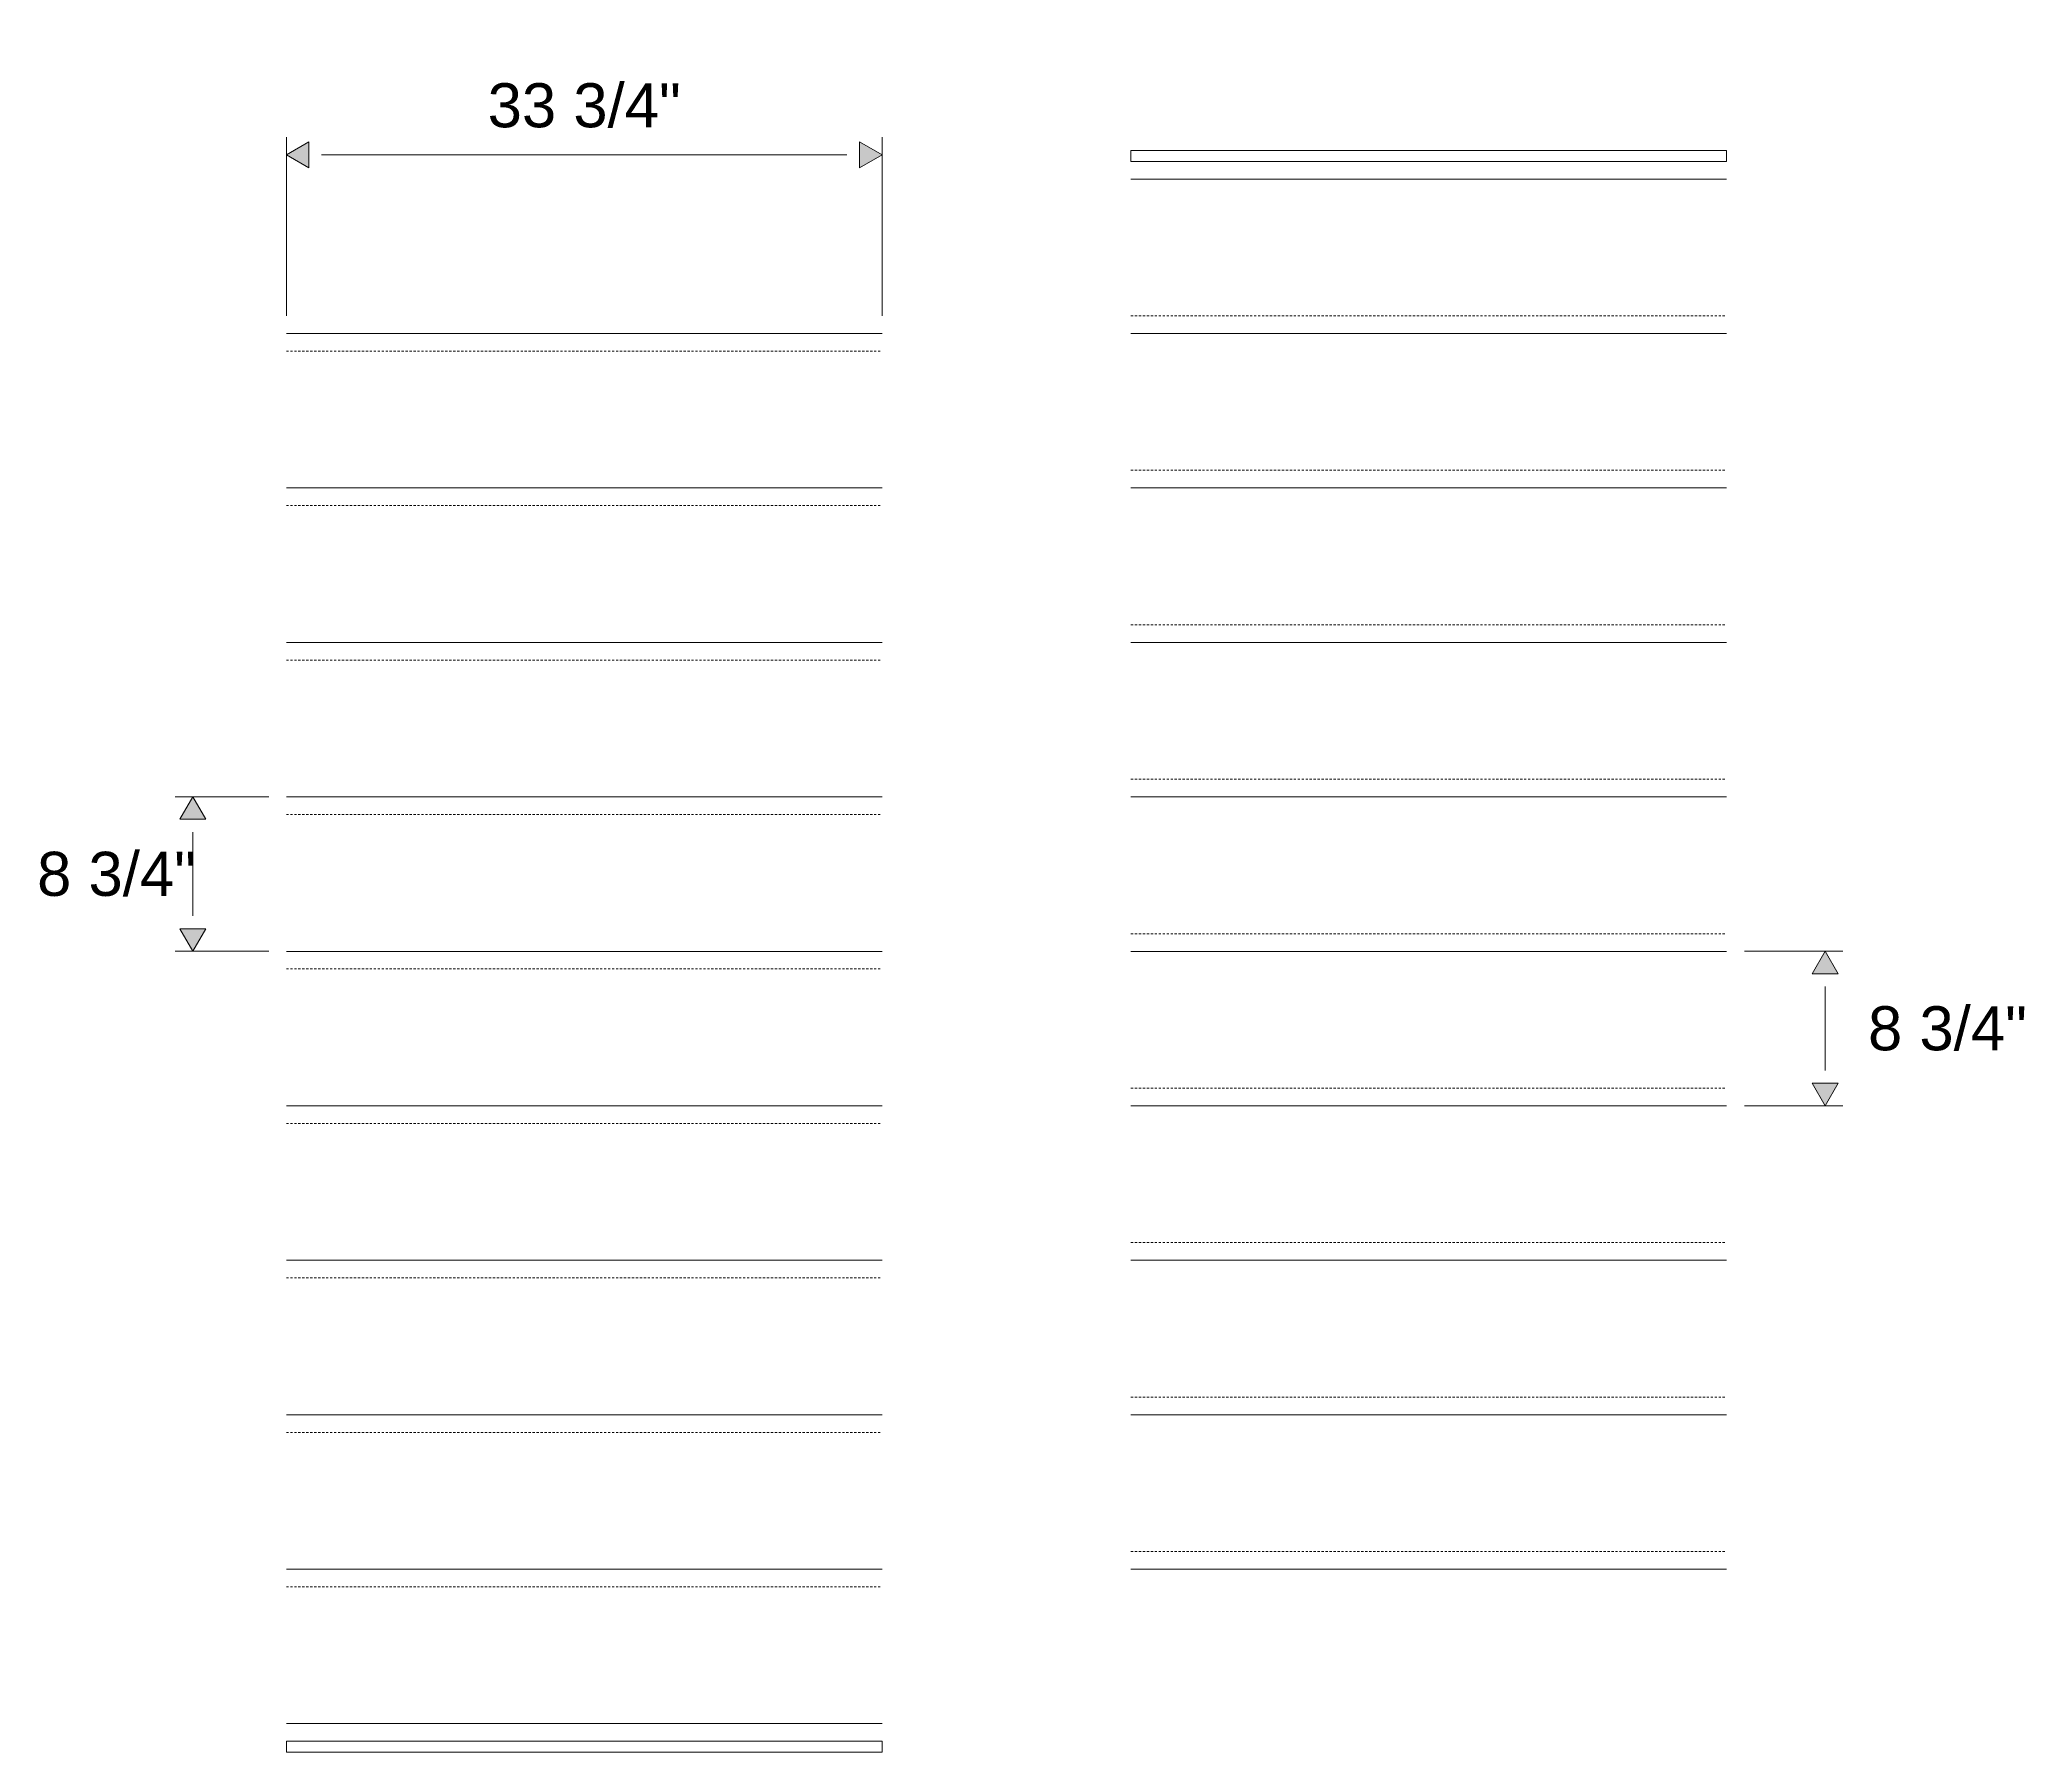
# Model space of a CAD drawing. Header units: inches. Extents: x -20237 to -17371, y 314 to 2010.
# Drawn here: x -19731.9 to -19619.4, y 793.3 to 890.3 of the extents above; entities that cross this region are included whole.
import ezdxf

# ---------------------------------------------------------------- set-up
doc = ezdxf.new("R2010")
doc.units = ezdxf.units.IN
doc.header["$MEASUREMENT"] = 0
doc.header["$PDMODE"] = 35
doc.linetypes.add('HIDDEN2', pattern=[0.1875, 0.125, -0.0625])
for name, color, linetype, lineweight in [('Dimension', 3, 'Continuous', 9), ('Kick', 4, 'Continuous', 9), ('Kick-Hidden', 4, 'HIDDEN2', 9), ('Treads', 1, 'Continuous', 15)]:
    doc.layers.add(name, color=color, linetype=linetype, lineweight=lineweight)
doc.styles.add('Dimension and Text', font='arial.ttf', dxfattribs={"height": 0.078125})
doc.dimstyles.new('Jerrod Dimension', dxfattribs={"dimscale": 0, "dimtxt": 0.078125, "dimasz": 0.0625, "dimexe": 0.03125, "dimexo": 0.03125, "dimgap": 0.046875, "dimtad": 1, "dimtih": 1, "dimtoh": 1, "dimdec": 4, "dimzin": 1, "dimdsep": 46, "dimlunit": 5, "dimtxsty": 'Dimension and Text', "dimblk": 'arrow', "dimcen": 2.421875, "dimclrd": 3, "dimclre": 3, "dimclrt": 3, "dimadec": 1, "dimazin": 0, "dimtfac": 1, "dimtdec": 4, "dimtmove": 2, "dimatfit": 3, "dimldrblk": 'arrow', "dimfxl": 1, "dimtfillclr": 256, "dimfrac": 2, "dimlwd": -1, "dimlwe": -1, "dimarcsym": 2})

# ---------------------------------------------------------------- blocks, each defined once
blk = doc.blocks.new('arrow')
at = {"layer": 'Dimension'}
blk.add_hatch(color=0, dxfattribs=at).paths.add_polyline_path([(0, 0), (-0.637, 0.368), (-0.637, -0.368)])
at = {"layer": 'Dimension', "color": 0}
for p, q in [((-0.637, -0.368), (-0.637, 0.368)), ((0, 0), (-0.637, 0.368)), ((-0.637, -0.368), (0, 0))]:
    blk.add_line(p, q, dxfattribs=at)
blk = doc.blocks.new('*D387')
at = {"layer": 'Defpoints', "color": 0}
for p in [(-19717.92, 847.41), (-19723.21, 838.66), (-19717.92, 838.66)]:
    blk.add_point(p, dxfattribs=at)
at = {"layer": 'Dimension', "color": 3}
for p, q in [((-19718.92, 847.41), (-19724.21, 847.41)), ((-19723.21, 845.41), (-19723.21, 840.66)), ((-19718.92, 838.66), (-19724.21, 838.66))]:
    blk.add_line(p, q, dxfattribs=at)
at = {"layer": 'Dimension', "color": 3, "xscale": 2, "yscale": 2, "zscale": 2}
for p, rotation in [((-19723.21, 847.41), 90), ((-19723.21, 838.66), 270)]:
    blk.add_blockref('arrow', p, dxfattribs=dict(at, rotation=rotation))
at = {"layer": 'Dimension', "color": 3, "insert": (-19727.54, 843.03), "char_height": 2.5, "attachment_point": 5, "style": 'Dimension and Text'}
blk.add_mtext('8 3/4"', dxfattribs=at)
blk = doc.blocks.new('*D389')
at = {"layer": 'Defpoints', "color": 0}
for p in [(-19636.31, 838.66), (-19630.73, 838.66), (-19636.31, 829.91)]:
    blk.add_point(p, dxfattribs=at)
at = {"layer": 'Dimension', "color": 3}
for p, q in [((-19635.31, 838.66), (-19629.73, 838.66)), ((-19630.73, 831.91), (-19630.73, 836.66)), ((-19635.31, 829.91), (-19629.73, 829.91))]:
    blk.add_line(p, q, dxfattribs=at)
at = {"layer": 'Dimension', "color": 3, "xscale": 2, "yscale": 2, "zscale": 2}
for p, rotation in [((-19630.73, 838.66), 90), ((-19630.73, 829.91), 270)]:
    blk.add_blockref('arrow', p, dxfattribs=dict(at, rotation=rotation))
at = {"layer": 'Dimension', "color": 3, "insert": (-19623.8, 834.28), "char_height": 2.5, "attachment_point": 5, "style": 'Dimension and Text'}
blk.add_mtext('8 3/4"', dxfattribs=at)
blk = doc.blocks.new('*D459')
at = {"layer": 'Defpoints', "color": 0}
for p in [(-19717.92, 883.78), (-19717.92, 873.66), (-19684.17, 873.66)]:
    blk.add_point(p, dxfattribs=at)
at = {"layer": 'Treads', "color": 3}
for p, q in [((-19717.92, 874.66), (-19717.92, 884.78)), ((-19684.17, 874.66), (-19684.17, 884.78)), ((-19686.17, 883.78), (-19715.92, 883.78))]:
    blk.add_line(p, q, dxfattribs=at)
at = {"layer": 'Treads', "color": 3, "xscale": 2, "yscale": 2, "zscale": 2, "rotation": 180}
blk.add_blockref('arrow', (-19717.92, 883.78), dxfattribs=at)
at = {"layer": 'Treads', "color": 3, "xscale": 2, "yscale": 2, "zscale": 2}
blk.add_blockref('arrow', (-19684.17, 883.78), dxfattribs=at)
at = {"layer": 'Treads', "color": 3, "insert": (-19701.04, 886.57), "char_height": 2.5, "attachment_point": 5, "style": 'Dimension and Text'}
blk.add_mtext('33 3/4"', dxfattribs=at)

msp = doc.modelspace()

# ---------------------------------------------------------------- linework, layer by layer
at = {"layer": 'Kick'}
for points in [[(-19670.0642, 884.03148), (-19636.3142, 884.03148), (-19636.3142, 883.40648), (-19670.0642, 883.40648)], [(-19717.9169, 793.28148), (-19684.1669, 793.28148), (-19684.1669, 793.90648), (-19717.9169, 793.90648)]]:
    msp.add_lwpolyline(points, close=True, dxfattribs=at)
at = {"layer": 'Kick-Hidden'}
for p, q in [((-19670.0642, 874.65648), (-19636.3142, 874.65648)), ((-19717.9169, 872.65648), (-19684.1669, 872.65648)), ((-19670.0642, 865.90648), (-19636.3142, 865.90648)), ((-19717.9169, 863.90648), (-19684.1669, 863.90648)), ((-19670.0642, 857.15648), (-19636.3142, 857.15648)), ((-19717.9169, 855.15648), (-19684.1669, 855.15648)), ((-19670.0642, 848.40648), (-19636.3142, 848.40648)), ((-19717.9169, 846.40648), (-19684.1669, 846.40648)), ((-19670.0642, 839.65648), (-19636.3142, 839.65648)), ((-19717.9169, 837.65648), (-19684.1669, 837.65648)), ((-19670.0642, 830.90648), (-19636.3142, 830.90648)), ((-19717.9169, 828.90648), (-19684.1669, 828.90648)), ((-19670.0642, 822.15648), (-19636.3142, 822.15648)), ((-19717.9169, 820.15648), (-19684.1669, 820.15648)), ((-19670.0642, 813.40648), (-19636.3142, 813.40648)), ((-19717.9169, 811.40648), (-19684.1669, 811.40648)), ((-19670.0642, 804.65648), (-19636.3142, 804.65648)), ((-19717.9169, 802.65648), (-19684.1669, 802.65648))]:
    msp.add_line(p, q, dxfattribs=at)
at = {"layer": 'Treads'}
for p, q in [((-19670.0642, 882.40648), (-19636.3142, 882.40648)), ((-19717.9169, 873.65648), (-19684.1669, 873.65648)), ((-19670.0642, 873.65648), (-19636.3142, 873.65648)), ((-19717.9169, 864.90648), (-19684.1669, 864.90648)), ((-19670.0642, 864.90648), (-19636.3142, 864.90648)), ((-19717.9169, 856.15648), (-19684.1669, 856.15648)), ((-19670.0642, 856.15648), (-19636.3142, 856.15648)), ((-19717.9169, 847.40648), (-19684.1669, 847.40648)), ((-19670.0642, 847.40648), (-19636.3142, 847.40648)), ((-19717.9169, 838.65648), (-19684.1669, 838.65648)), ((-19670.0642, 838.65648), (-19636.3142, 838.65648)), ((-19717.9169, 829.90648), (-19684.1669, 829.90648)), ((-19670.0642, 829.90648), (-19636.3142, 829.90648)), ((-19717.9169, 821.15648), (-19684.1669, 821.15648)), ((-19670.0642, 821.15648), (-19636.3142, 821.15648)), ((-19717.9169, 812.40648), (-19684.1669, 812.40648)), ((-19670.0642, 812.40648), (-19636.3142, 812.40648)), ((-19717.9169, 803.65648), (-19684.1669, 803.65648)), ((-19670.0642, 803.65648), (-19636.3142, 803.65648)), ((-19717.9169, 794.90648), (-19684.1669, 794.90648))]:
    msp.add_line(p, q, dxfattribs=at)

# ---------------------------------------------------------------- dimensions: what is measured, and where the dimension line sits
at = {"layer": 'Dimension'}
for base, p1, p2, picture, middle in [((-19723.20689, 838.65648), (-19717.9169, 847.40648), (-19717.9169, 838.65648), '*D387', (-19727.54386, 843.03148)), ((-19630.7267, 838.65648), (-19636.3142, 829.90648), (-19636.3142, 838.65648), '*D389', (-19623.80275, 834.28148))]:
    dim = msp.add_linear_dim(base=base, p1=p1, p2=p2, angle=90, dimstyle='Jerrod Dimension', override={"dimpost": '"'}, dxfattribs=at)
    dim.commit()
    dim.dimension.update_dxf_attribs({"geometry": picture, "text_midpoint": middle})
at = {"layer": 'Treads'}
dim = msp.add_linear_dim(base=(-19717.9169, 883.78028), p1=(-19684.1669, 873.65648), p2=(-19717.9169, 873.65648), dimstyle='Jerrod Dimension', override={"dimpost": '"'}, dxfattribs=at)
dim.commit()
dim.dimension.update_dxf_attribs({"geometry": '*D459', "text_midpoint": (-19701.0419, 886.57376)})

doc.saveas('drawing.dxf')
